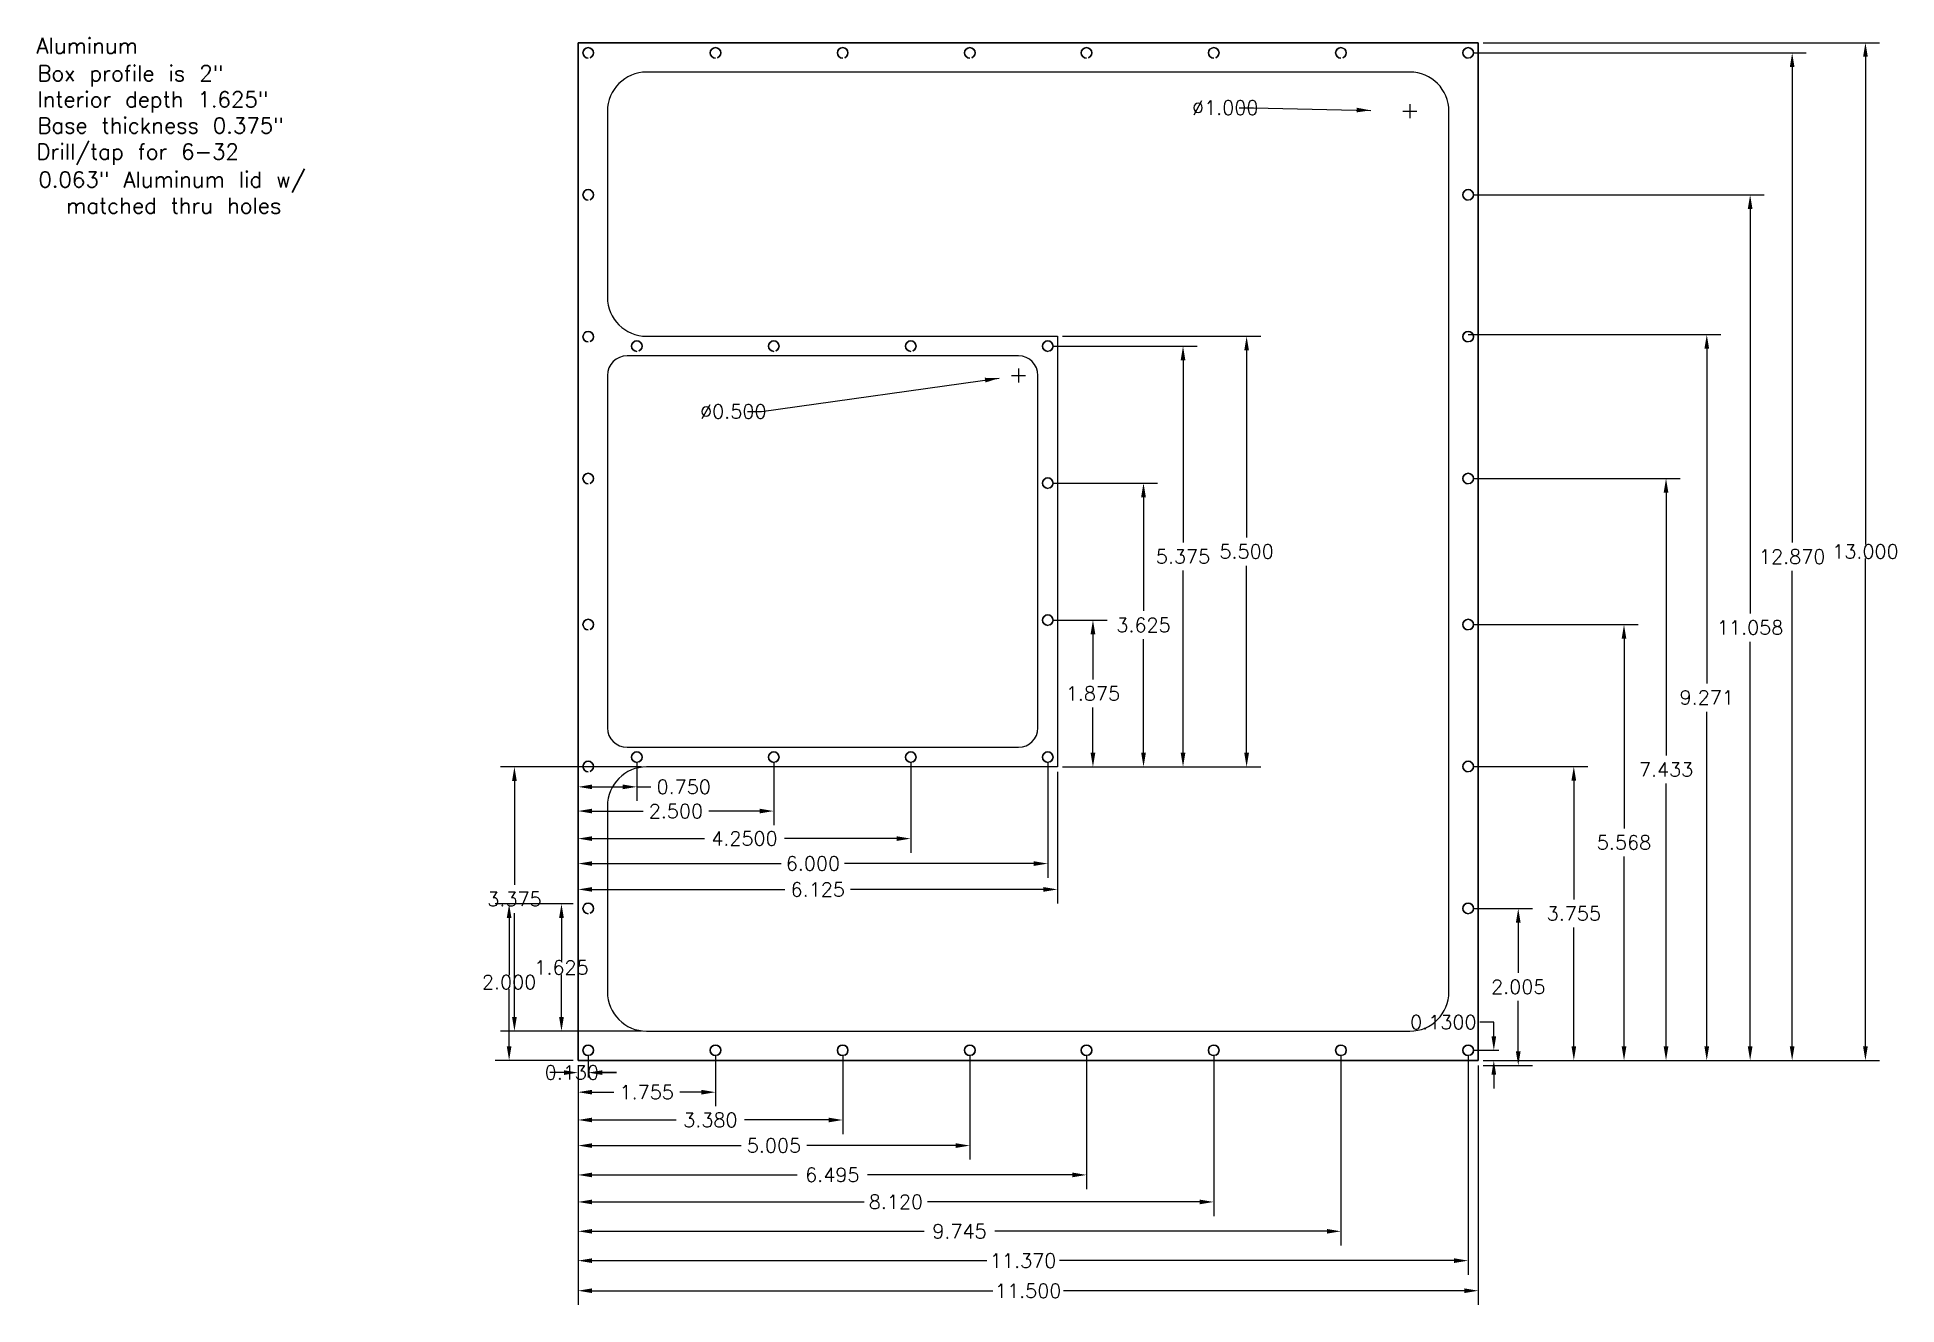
# Model space of a CAD drawing. Extents: x -6.9 to 16.8, y -3.1 to 13.1.
import ezdxf

# ---------------------------------------------------------------- set-up
doc = ezdxf.new("R2010")
doc.units = 0
doc.header["$MEASUREMENT"] = 0
doc.layers.get('0').update_dxf_attribs({"linetype": 'CONTINUOUS'})
doc.layers.get('DEFPOINTS').update_dxf_attribs({"color": 3, "linetype": 'CONTINUOUS'})
for name, color, linetype in [('HOWETEXT', 7, 'CONTINUOUS'), ('PAXBOX', 1, 'CONTINUOUS'), ('SIDEVIEWDIMS', 7, 'CONTINUOUS'), ('TOPVIEWDIMS', 7, 'CONTINUOUS')]:
    doc.layers.add(name, color=color, linetype=linetype)
doc.styles.get("Standard").update_dxf_attribs({"font": 'txt.shx'})
doc.dimstyles.get("Standard").update_dxf_attribs({"dimtxt": 0.18, "dimasz": 0.18, "dimexe": 0.18, "dimexo": 0.0625, "dimgap": 0.09, "dimtad": 0, "dimtih": 1, "dimtoh": 1, "dimdec": 4, "dimzin": 0, "dimdsep": 46, "dimtxsty": 'Standard', "dimcen": 0.09, "dimadec": 0, "dimazin": 0, "dimtfac": 1, "dimtdec": 4, "dimtofl": 0, "dimtmove": 0, "dimatfit": 3, "dimfxl": 0, "dimtolj": 1, "dimtzin": 0, "dimarcsym": 0})

msp = doc.modelspace()

# ---------------------------------------------------------------- texts
at = {"layer": 'HOWETEXT'}
for s, p in [('Box profile is 2"', (-6.90775, 12.50913)), ('Interior depth 1.625"', (-6.90775, 12.17579)), ('Base thickness 0.375"', (-6.90775, 11.84246))]:
    msp.add_text(s, height=0.2, dxfattribs=at).set_placement(p)
at = {"layer": 'SIDEVIEWDIMS'}
for s, p in [('Aluminum', (-6.91794, 12.8611)), ('Drill/tap for 6-32', (-6.91794, 11.50816)), ('0.063" Aluminum lid w/', (-6.8942, 11.15213)), ('matched thru holes', (-6.53817, 10.8188))]:
    msp.add_text(s, height=0.2, dxfattribs=at).set_placement(p)

# ---------------------------------------------------------------- blocks, each defined once
blk = doc.blocks.new('*D')
at = {"color": 0, "linetype": 'ByBlock'}
for p, q in [((0.812, 3.75, 2), (-0.993, 3.75, 2)), ((-0.813, 3.57, 2), (-0.813, 2.243, 2)), ((-0.125, 2, 11.5), (-1.061, 2, 11.5)), ((-0.063, 2, 11.5), (-0.392, 2, 11.5)), ((-0.881, 1.82, 11.5), (-0.881, 1.09, 11.5)), ((-0.813, 0.555, 2), (-0.813, 1.883, 2)), ((-0.212, 1.82, 11.5), (-0.212, 1.278, 11.5)), ((-0.212, 0.555, 11.5), (-0.212, 1.097, 11.5)), ((-0.881, 0.18, 11.5), (-0.881, 0.91, 11.5)), ((0.812, 0.375, 2), (-0.993, 0.375, 2)), ((-0.063, 0.375, 11.5), (-0.392, 0.375, 11.5)), ((-0.063, 0, 11.5), (-1.061, 0, 11.5))]:
    blk.add_line(p, q, dxfattribs=at)
for points in [[(-0.813, 3.75, 2), (-0.783, 3.57, 2), (-0.843, 3.57, 2)], [(-0.881, 2, 11.5), (-0.911, 1.82, 11.5), (-0.851, 1.82, 11.5)], [(-0.212, 2, 11.5), (-0.242, 1.82, 11.5), (-0.182, 1.82, 11.5)], [(-0.813, 0.375, 2), (-0.783, 0.555, 2), (-0.843, 0.555, 2)], [(-0.212, 0.375, 11.5), (-0.242, 0.555, 11.5), (-0.182, 0.555, 11.5)], [(-0.881, 0, 11.5), (-0.911, 0.18, 11.5), (-0.851, 0.18, 11.5)]]:
    blk.add_solid(points, dxfattribs=at)
at = {"layer": 'DEFPOINTS', "color": 0, "linetype": 'ByBlock'}
for p in [(11.37, 12.87, 2), (11.5, 13, 2), (11.37, 11.057, 2), (11.308, 9.271, 2), (6, 9.125, 2), (6.125, 9.25, 0.375), (6, 7.375, 2), (11.37, 7.433, 2), (6, 5.625, 2), (11.37, 5.567, 2), (0.75, 3.875, 2), (2.5, 3.875, 2), (4.25, 3.875, 2), (6, 3.875, 2), (0.875, 3.75, 2), (6.125, 3.75, 0.375), (6.125, 3.75, 0.375), (6.125, 3.75, 2), (6.125, 3.75, 2), (6.125, 3.75, 0.375), (11.37, 3.755, 2), (0, 3.452), (0, 3.452), (0, 3.452), (0, 3.452), (0, 3.452), (-0.063, 2, 11.5), (0, 2, 11.5), (11.37, 1.942, 2), (0, 0.375, 11.5), (0.875, 0.375, 2), (0, 0), (0, 0), (0, 0), (0, 0), (0, 0), (0, 0), (0, 0), (0, 0), (0, 0), (0, 0, 11.5), (0.13, 0.13, 2), (1.755, 0.13, 2), (3.38, 0.13, 2), (5.005, 0.13, 2), (6.495, 0.13, 2), (8.12, 0.13, 2), (9.745, 0.13, 2), (11.37, 0.13, 2), (11.37, 0.13, 2), (11.5, 0, 2), (11.5, 0), (11.5, 0), (11.5, 0), (11.5, 0), (11.5, 0, 2), (11.5, 0), (11.5, 0), (11.5, 0, 2), (11.5, -0.063)]:
    blk.add_point(p, dxfattribs=at)
at = {"layer": 'TOPVIEWDIMS', "color": 0, "linetype": 'ByBlock'}
for p, q in [((11.432, 12.87), (15.689, 12.87)), ((11.562, 13, 2), (16.625, 13, 2)), ((15.509, 12.69), (15.509, 6.615)), ((16.445, 12.82, 2), (16.445, 6.59, 2)), ((8.447, 12.17, 0.375), (8.627, 12.17, 0.375)), ((8.627, 12.17, 0.375), (10.125, 12.136)), ((10.535, 12.125), (10.715, 12.125)), ((10.625, 12.215), (10.625, 12.035)), ((11.432, 11.057, 2), (15.152, 11.057, 2)), ((14.972, 10.877, 2), (14.972, 5.709, 2)), ((11.37, 9.271, 2), (14.598, 9.271, 2)), ((6.062, 9.125, 2), (7.908, 9.125, 2)), ((6.188, 9.25, 2), (8.72, 9.25, 2)), ((8.54, 9.07, 2), (8.54, 6.68, 2)), ((14.418, 9.091, 2), (14.418, 4.815, 2)), ((5.625, 8.84), (5.625, 8.66)), ((7.728, 8.945, 2), (7.728, 6.617, 2)), ((2.343, 8.289, 0.375), (5.377, 8.715)), ((5.535, 8.75), (5.715, 8.75)), ((2.163, 8.289, 0.375), (2.343, 8.289, 0.375)), ((6.062, 7.375, 0.375), (7.403, 7.375, 0.375)), ((11.432, 7.433), (14.078, 7.433)), ((7.223, 7.195, 0.375), (7.223, 5.742, 0.375)), ((13.898, 7.253), (13.898, 3.896)), ((7.728, 3.93, 2), (7.728, 6.258, 2)), ((8.54, 3.93, 2), (8.54, 6.32, 2)), ((15.509, 0.18), (15.509, 6.255)), ((16.445, 0.18, 2), (16.445, 6.41, 2)), ((6.062, 5.625, 0.375), (6.757, 5.625, 0.375)), ((11.432, 5.567), (13.541, 5.567)), ((6.577, 5.445, 0.375), (6.577, 4.867, 0.375)), ((7.223, 3.93, 0.375), (7.223, 5.383, 0.375)), ((13.361, 5.388), (13.361, 2.964)), ((14.972, 0.18, 2), (14.972, 5.349, 2)), ((6.577, 3.93, 0.375), (6.577, 4.508, 0.375)), ((14.418, 0.18, 2), (14.418, 4.455, 2)), ((0.75, 3.812), (0.75, 3.315)), ((2.5, 3.812), (2.5, 3.006)), ((4.25, 3.812), (4.25, 2.654)), ((6, 3.812), (6, 2.335)), ((0, 3.514), (0, 3.675)), ((6.125, 3.688), (6.125, 2.005)), ((6.188, 3.75, 0.375), (6.757, 3.75, 0.375)), ((6.188, 3.75, 0.375), (7.403, 3.75, 0.375)), ((6.188, 3.75, 2), (7.908, 3.75, 2)), ((6.188, 3.75, 2), (8.72, 3.75, 2)), ((11.432, 3.755), (12.9, 3.755)), ((12.72, 3.575), (12.72, 2.058)), ((0, 3.389), (0, 2.654)), ((0, 3.389), (0, 3.006)), ((0, 3.389), (0, 2.335)), ((0, 3.389), (0, 2.005)), ((0.18, 3.495), (0.57, 3.495)), ((0.75, 3.495), (0.93, 3.495)), ((13.898, 0.18), (13.898, 3.536)), ((0.18, 3.186), (0.83, 3.186)), ((2.32, 3.186), (1.67, 3.186)), ((0.18, 2.834), (1.615, 2.834)), ((4.07, 2.834), (2.635, 2.834)), ((0.18, 2.515), (2.595, 2.515)), ((5.82, 2.515), (3.405, 2.515)), ((13.361, 0.18), (13.361, 2.604)), ((0.18, 2.185), (2.643, 2.185)), ((5.945, 2.185), (3.482, 2.185)), ((11.432, 1.942), (12.19, 1.942)), ((12.01, 1.762), (12.01, 1.12)), ((12.72, 0.18), (12.72, 1.698)), ((12.01, 0.117), (12.01, 0.76)), ((11.698, 0.49), (11.518, 0.49)), ((11.698, 0.31), (11.698, 0.49)), ((0.13, 0.067), (0.13, -0.218)), ((1.755, 0.067), (1.755, -0.585)), ((3.38, 0.067), (3.38, -0.94)), ((5.005, 0.067), (5.005, -1.267)), ((6.495, 0.067), (6.495, -1.642)), ((8.12, 0.067), (8.12, -1.987)), ((9.745, 0.067), (9.745, -2.362)), ((11.37, 0.067), (11.37, -2.737)), ((11.432, 0.13), (11.761, 0.13)), ((-0.18, -0.155), (-0.36, -0.155)), ((0, -0.063), (0, -0.218)), ((0, -0.063), (0, -1.267)), ((0, -0.063), (0, -0.585)), ((0, -0.063), (0, -0.94)), ((0, -0.063), (0, -1.642)), ((0, -0.063), (0, -1.987)), ((0, -0.063), (0, -2.362)), ((0, -0.063), (0, -2.737)), ((0, -0.063), (0, -3.121)), ((0.31, -0.155), (0.49, -0.155)), ((0.49, -0.155), (0.31, -0.155)), ((11.5, -0.063), (11.5, -3.121)), ((11.562, 0, 2), (15.152, 0, 2)), ((11.562, 0), (11.761, 0)), ((11.562, 0), (12.9, 0)), ((11.562, 0), (13.541, 0)), ((11.562, 0), (14.078, 0)), ((11.562, 0, 2), (14.598, 0, 2)), ((11.562, 0), (15.689, 0)), ((11.562, 0, 2), (16.625, 0, 2)), ((11.562, -0.063), (12.19, -0.063)), ((11.698, -0.18), (11.698, -0.36)), ((0.18, -0.405), (0.457, -0.405)), ((1.575, -0.405), (1.298, -0.405)), ((0.18, -0.76), (1.255, -0.76)), ((3.2, -0.76), (2.125, -0.76)), ((0.18, -1.087), (2.083, -1.087)), ((4.825, -1.087), (2.922, -1.087)), ((0.18, -1.462), (2.797, -1.462)), ((6.315, -1.462), (3.697, -1.462)), ((0.18, -1.807), (3.655, -1.807)), ((7.94, -1.807), (4.465, -1.807)), ((0.18, -2.182), (4.422, -2.182)), ((9.565, -2.182), (5.322, -2.182)), ((0.18, -2.557), (5.22, -2.557)), ((11.19, -2.557), (6.15, -2.557)), ((0.18, -2.941), (5.3, -2.941)), ((11.32, -2.941), (6.2, -2.941))]:
    blk.add_line(p, q, dxfattribs=at)
for points in [[(15.509, 12.87), (15.539, 12.69), (15.479, 12.69)], [(16.445, 13, 2), (16.475, 12.82, 2), (16.415, 12.82, 2)], [(10.125, 12.136), (9.946, 12.17), (9.944, 12.11)], [(14.972, 11.057, 2), (15.002, 10.877, 2), (14.942, 10.877, 2)], [(14.418, 9.271, 2), (14.448, 9.091, 2), (14.388, 9.091, 2)], [(7.728, 9.125, 2), (7.758, 8.945, 2), (7.698, 8.945, 2)], [(8.54, 9.25, 2), (8.57, 9.07, 2), (8.51, 9.07, 2)], [(5.377, 8.715), (5.195, 8.72), (5.203, 8.66)], [(7.223, 7.375, 0.375), (7.253, 7.195, 0.375), (7.193, 7.195, 0.375)], [(13.898, 7.433), (13.928, 7.253), (13.868, 7.253)], [(6.577, 5.625, 0.375), (6.607, 5.445, 0.375), (6.547, 5.445, 0.375)], [(13.361, 5.567), (13.391, 5.388), (13.331, 5.388)], [(6.577, 3.75, 0.375), (6.607, 3.93, 0.375), (6.547, 3.93, 0.375)], [(7.223, 3.75, 0.375), (7.253, 3.93, 0.375), (7.193, 3.93, 0.375)], [(7.728, 3.75, 2), (7.758, 3.93, 2), (7.698, 3.93, 2)], [(8.54, 3.75, 2), (8.57, 3.93, 2), (8.51, 3.93, 2)], [(12.72, 3.755), (12.75, 3.575), (12.69, 3.575)], [(0, 3.495), (0.18, 3.465), (0.18, 3.525)], [(0.75, 3.495), (0.57, 3.465), (0.57, 3.525)], [(0, 3.186), (0.18, 3.156), (0.18, 3.216)], [(2.5, 3.186), (2.32, 3.156), (2.32, 3.216)], [(0, 2.834), (0.18, 2.804), (0.18, 2.864)], [(4.25, 2.834), (4.07, 2.804), (4.07, 2.864)], [(0, 2.515), (0.18, 2.485), (0.18, 2.545)], [(6, 2.515), (5.82, 2.485), (5.82, 2.545)], [(0, 2.185), (0.18, 2.155), (0.18, 2.215)], [(6.125, 2.185), (5.945, 2.155), (5.945, 2.215)], [(12.01, 1.942), (12.04, 1.762), (11.98, 1.762)], [(11.698, 0.13), (11.728, 0.31), (11.668, 0.31)], [(12.01, -0.063), (12.04, 0.117), (11.98, 0.117)], [(12.72, 0), (12.75, 0.18), (12.69, 0.18)], [(13.361, 0), (13.391, 0.18), (13.331, 0.18)], [(13.898, 0), (13.928, 0.18), (13.868, 0.18)], [(14.418, 0, 2), (14.448, 0.18, 2), (14.388, 0.18, 2)], [(14.972, 0, 2), (15.002, 0.18, 2), (14.942, 0.18, 2)], [(15.509, 0), (15.539, 0.18), (15.479, 0.18)], [(16.445, 0, 2), (16.475, 0.18, 2), (16.415, 0.18, 2)], [(0, -0.155), (-0.18, -0.185), (-0.18, -0.125)], [(0.13, -0.155), (0.31, -0.185), (0.31, -0.125)], [(11.698, 0), (11.728, -0.18), (11.668, -0.18)], [(0, -0.405), (0.18, -0.435), (0.18, -0.375)], [(1.755, -0.405), (1.575, -0.435), (1.575, -0.375)], [(0, -0.76), (0.18, -0.79), (0.18, -0.73)], [(3.38, -0.76), (3.2, -0.79), (3.2, -0.73)], [(0, -1.087), (0.18, -1.117), (0.18, -1.057)], [(5.005, -1.087), (4.825, -1.117), (4.825, -1.057)], [(0, -1.462), (0.18, -1.492), (0.18, -1.432)], [(6.495, -1.462), (6.315, -1.492), (6.315, -1.432)], [(0, -1.807), (0.18, -1.837), (0.18, -1.777)], [(8.12, -1.807), (7.94, -1.837), (7.94, -1.777)], [(0, -2.182), (0.18, -2.212), (0.18, -2.152)], [(9.745, -2.182), (9.565, -2.212), (9.565, -2.152)], [(0, -2.557), (0.18, -2.587), (0.18, -2.527)], [(11.37, -2.557), (11.19, -2.587), (11.19, -2.527)], [(0, -2.941), (0.18, -2.971), (0.18, -2.911)], [(11.5, -2.941), (11.32, -2.971), (11.32, -2.911)]]:
    blk.add_solid(points, dxfattribs=at)
at = {"color": 0, "linetype": 'ByBlock', "char_height": 0.18, "attachment_point": 5}
for s, insert in [('\\A1;3.375', (-0.813, 2.062, 2)), ('\\A1;1.625', (-0.212, 1.188, 11.5)), ('\\A1;2.000', (-0.881, 1, 11.5))]:
    blk.add_mtext(s, dxfattribs=dict(at, insert=insert))
at = {"layer": 'TOPVIEWDIMS', "color": 0, "linetype": 'ByBlock', "char_height": 0.18, "attachment_point": 5}
for s, insert in [('\\A1;∅1.000', (8.267, 12.17, 0.375)), ('\\A1;∅0.500', (1.983, 8.289, 0.375)), ('\\A1;5.375', (7.728, 6.438, 2)), ('\\A1;5.500', (8.54, 6.5, 2)), ('12.870', (15.509, 6.435)), ('13.000', (16.445, 6.5, 2)), ('\\A1;3.625', (7.223, 5.562, 0.375)), ('11.058', (14.972, 5.529, 2)), ('\\A1;1.875', (6.577, 4.688, 0.375)), ('9.271', (14.418, 4.635, 2)), ('7.433', (13.898, 3.716)), ('\\A1;0.750', (1.35, 3.495)), ('\\A1;2.500', (1.25, 3.186)), ('\\A1;4.2500', (2.125, 2.834)), ('5.568', (13.361, 2.784)), ('\\A1;6.000', (3, 2.515)), ('\\A1;6.125', (3.062, 2.185)), ('3.755', (12.72, 1.877)), ('2.005', (12.01, 0.94)), ('\\A1;0.1300', (11.053, 0.49)), ('0.130', (-0.08, -0.155)), ('\\A1;1.755', (0.877, -0.405)), ('\\A1;3.380', (1.69, -0.76)), ('\\A1;5.005', (2.502, -1.087)), ('\\A1;6.495', (3.247, -1.462)), ('\\A1;8.120', (4.06, -1.807)), ('\\A1;9.745', (4.872, -2.182)), ('\\A1;11.370', (5.685, -2.557)), ('\\A1;11.500', (5.75, -2.941))]:
    blk.add_mtext(s, dxfattribs=dict(at, insert=insert))

# ---------------------------------------------------------------- dimensions: what is measured, and where the dimension line sits
at = {"layer": 'SIDEVIEWDIMS'}
dim = msp.add_linear_dim(base=(-0.81261, 3.75, 2), p1=(0.875, 0.375, 2), p2=(0.875, 3.75, 2), angle=90, dimstyle='Standard', override={"dimdec": 3, "dimtdec": 3}, dxfattribs=at)
dim.commit()
dim.dimension.update_dxf_attribs({"geometry": '*D', "text_midpoint": (-0.81261, 2.0625, 2)})
at = {"layer": 'TOPVIEWDIMS'}
for p1, p2, override, middle in [((11.12488, 12.11385), (10.12512, 12.13615), {"dimdec": 3}, (8.26707, 12.16958, 0.375)), ((5.87257, 8.78479), (5.37743, 8.71521), {"dimdec": 3, "dimtdec": 3}, (1.98315, 8.28884, 0.375))]:
    dim = msp.add_diameter_dim_2p(p1=p1, p2=p2, dimstyle='Standard', override=override, dxfattribs=at)
    dim.commit()
    dim.dimension.update_dxf_attribs({"geometry": '*D', "text_midpoint": middle})
for base, p1, p2, angle, text, override, middle in [((0.13, -0.15513), (0, 0), (0.13, 0.13, 2), 180, '0.130', {"dimdec": 3, "dimtdec": 3}, (-0.08, -0.15513)), ((13.3613, 5.5675), (11.5, 0), (11.37, 5.5675, 2), 90, '5.568', {"dimtdec": 3}, (13.3613, 2.78375)), ((13.89829, 7.4325), (11.5, 0), (11.37, 7.4325, 2), 90, '7.433', {"dimtdec": 3}, (13.89829, 3.71625)), ((14.41796, 9.27083, 2), (11.5, 0, 2), (11.30764, 9.27083, 2), 90, '9.271', {"dimtdec": 3}, (14.41796, 4.63542, 2)), ((14.97227, 11.0575, 2), (11.5, 0, 2), (11.37, 11.0575, 2), 90, '11.058', {"dimtdec": 3}, (14.97227, 5.52875, 2)), ((15.50926, 12.87), (11.5, 0), (11.37, 12.87, 2), 90, '12.870', {"dimtdec": 3}, (15.50926, 6.435)), ((16.44466, 13, 2), (11.5, 0, 2), (11.5, 13, 2), 90, '13.000', {"dimtdec": 3}, (16.44466, 6.5, 2))]:
    dim = msp.add_linear_dim(base=base, p1=p1, p2=p2, angle=angle, text=text, dimstyle='Standard', override=override, dxfattribs=at)
    dim.commit()
    dim.dimension.update_dxf_attribs({"geometry": '*D', "text_midpoint": middle})
for base, p1, p2, angle, override, middle in [((1.755, -0.40489), (0, 0), (1.755, 0.13, 2), 180, {"dimdec": 3}, (0.8775, -0.40489)), ((3.38, -0.76032), (0, 0), (3.38, 0.13, 2), 180, {"dimdec": 3}, (1.69, -0.76032)), ((5.005, -1.08692), (0, 0), (5.005, 0.13, 2), 180, {"dimdec": 3}, (2.5025, -1.08692)), ((6.495, -1.46156), (0, 0), (6.495, 0.13, 2), 180, {"dimdec": 3}, (3.2475, -1.46156)), ((8.12, -1.80738), (0, 0), (8.12, 0.13, 2), 180, {"dimdec": 3}, (4.06, -1.80738)), ((11.37, -2.55665), (0, 0), (11.37, 0.13, 2), 180, {"dimdec": 3}, (5.685, -2.55665)), ((2.5, 3.18625), (0, 3.45155), (2.5, 3.875, 2), 180, {"dimdec": 3, "dimtdec": 3}, (1.25, 3.18625)), ((4.25, 2.83431), (0, 3.45155), (4.25, 3.875, 2), 180, {"dimtdec": 3}, (2.125, 2.83431)), ((6.5773, 5.625, 0.375), (6.125, 3.75, 0.375), (6, 5.625, 2), 90, {"dimdec": 3, "dimtdec": 3}, (6.5773, 4.6875, 0.375)), ((7.22312, 7.375, 0.375), (6.125, 3.75, 0.375), (6, 7.375, 2), 90, {"dimdec": 3, "dimtdec": 3}, (7.22312, 5.5625, 0.375)), ((7.72819, 9.125, 2), (6.125, 3.75, 2), (6, 9.125, 2), 90, {"dimdec": 3, "dimtdec": 3}, (7.72819, 6.4375, 2)), ((8.53961, 9.25, 2), (6.125, 3.75, 2), (6.125, 9.25, 0.375), 90, {"dimdec": 3, "dimtdec": 3}, (8.53961, 6.5, 2))]:
    dim = msp.add_linear_dim(base=base, p1=p1, p2=p2, angle=angle, dimstyle='Standard', override=override, dxfattribs=at)
    dim.commit()
    dim.dimension.update_dxf_attribs({"geometry": '*D', "text_midpoint": middle})
for base, p1, p2, override, middle in [((9.745, -2.18202), (0, 0), (9.745, 0.13, 2), {"dimdec": 3}, (4.8725, -2.18202)), ((11.5, -2.9409), (0, 0), (11.5, 0), {"dimdec": 3}, (5.75, -2.9409)), ((0.75, 3.49487), (0, 3.45155), (0.75, 3.875, 2), {"dimdec": 3, "dimtdec": 3}, (1.35, 3.49487)), ((6, 2.51486), (0, 3.45155), (6, 3.875, 2), {"dimdec": 3, "dimtdec": 3}, (3, 2.51486)), ((6.125, 2.18458), (0, 3.45155), (6.125, 3.75, 0.375), {"dimdec": 3, "dimtdec": 3}, (3.0625, 2.18458))]:
    dim = msp.add_linear_dim(base=base, p1=p1, p2=p2, dimstyle='Standard', override=override, dxfattribs=at)
    dim.commit()
    dim.dimension.update_dxf_attribs({"geometry": '*D', "text_midpoint": middle})
dim = msp.add_linear_dim(base=(11.69836, 0.13), p1=(11.5, 0), p2=(11.37, 0.13, 2), angle=270, dimstyle='Standard', dxfattribs=at)
dim.commit()
dim.dimension.update_dxf_attribs({"geometry": '*D', "text_midpoint": (11.05336, 0.49)})
for base, p1, p2, text, middle in [((12.01016, 1.9425), (11.5, -0.0625), (11.37, 1.9425, 2), '2.005', (12.01016, 0.94)), ((12.72038, 3.755), (11.5, 0), (11.37, 3.755, 2), '3.755', (12.72038, 1.8775))]:
    dim = msp.add_linear_dim(base=base, p1=p1, p2=p2, angle=90, text=text, dimstyle='Standard', dxfattribs=at)
    dim.commit()
    dim.dimension.update_dxf_attribs({"geometry": '*D', "text_midpoint": middle})

# ---------------------------------------------------------------- linework, layer by layer
at = {"layer": 'PAXBOX'}
msp.add_lwpolyline([(0, 0), (11.5, 0), (11.5, 13), (0, 13)], close=True, dxfattribs=at)
at = {"layer": 'PAXBOX', "elevation": 0.375}
for points in [[(0.875, 9.25), (6.125, 9.25), (6.125, 3.75), (0.875, 3.75, 0.41421356), (0.375, 3.25), (0.375, 0.875, 0.41421356), (0.875, 0.375), (10.625, 0.375, 0.41421356), (11.125, 0.875), (11.125, 12.125, 0.41421356), (10.625, 12.625), (0.875, 12.625, 0.41421356), (0.375, 12.125), (0.375, 9.75, 0.41421356)], [(0.375, 4.25), (0.375, 4.25, 0.41421356), (0.625, 4), (5.625, 4, 0.41421356), (5.875, 4.25), (5.875, 8.75, 0.41421356), (5.625, 9), (0.625, 9, 0.41421356), (0.375, 8.75)]]:
    msp.add_lwpolyline(points, format="xyb", close=True, dxfattribs=at)
at = {"layer": 'PAXBOX'}
for centre in [(11.37, 12.87, 2), (11.37, 11.0575, 2), (11.37, 9.245, 2), (6, 9.125, 2), (6, 7.375, 2), (11.37, 7.4325, 2), (6, 5.625, 2), (11.37, 5.5675, 2), (0.75, 3.875, 2), (2.5, 3.875, 2), (4.25, 3.875, 2), (6, 3.875, 2), (11.37, 3.755, 2), (11.37, 1.9425, 2), (0.13, 0.13, 2), (1.755, 0.13, 2), (3.38, 0.13, 2), (5.005, 0.13, 2), (6.495, 0.13, 2), (8.12, 0.13, 2), (9.745, 0.13, 2), (11.37, 0.13, 2)]:
    msp.add_circle(centre, 0.0675, dxfattribs=at)

msp.set_redraw_order([(e.dxf.handle, doc.entitydb.next_handle()) for e in msp.query("TEXT MTEXT ATTDEF DIMENSION ARC_DIMENSION")])  # texts and dimensions are drawn at this point

# ---------------------------------------------------------------- meshes
at = {"layer": 'PAXBOX'}
mesh = msp.add_polymesh((6, 3), dxfattribs=at)
for k, corner in enumerate([(11.5, 13), (11.5, 13, 0.375), (11.5, 13, 0.375), (0, 13), (0, 13, 0.375), (0, 13, 0.375), (0, 0), (0, 0, 0.375), (0, 13, 0.375), (11.5, 0), (11.5, 0, 0.375), (11.5, 13, 0.375), (11.5, 0), (11.5, 0), (11.5, 13), (0, 0), (0, 0), (0, 13)]):
    mesh.set_mesh_vertex(divmod(k, 3), corner)
mesh = msp.add_polymesh((2, 16), dxfattribs=dict(at, n_close=True))
for k, corner in enumerate([(0.15583, 12.80764, 1.5), (0.17773, 12.82227, 1.5), (0.19236, 12.84417, 1.5), (0.1975, 12.87, 1.5), (0.19236, 12.89583, 1.5), (0.17773, 12.91773, 1.5), (0.15583, 12.93236, 1.5), (0.13, 12.9375, 1.5), (0.10417, 12.93236, 1.5), (0.08227, 12.91773, 1.5), (0.06764, 12.89583, 1.5), (0.0625, 12.87, 1.5), (0.06764, 12.84417, 1.5), (0.08227, 12.82227, 1.5), (0.10417, 12.80764, 1.5), (0.13, 12.8025, 1.5), (0.15583, 12.80764, 2), (0.17773, 12.82227, 2), (0.19236, 12.84417, 2), (0.1975, 12.87, 2), (0.19236, 12.89583, 2), (0.17773, 12.91773, 2), (0.15583, 12.93236, 2), (0.13, 12.9375, 2), (0.10417, 12.93236, 2), (0.08227, 12.91773, 2), (0.06764, 12.89583, 2), (0.0625, 12.87, 2), (0.06764, 12.84417, 2), (0.08227, 12.82227, 2), (0.10417, 12.80764, 2), (0.13, 12.8025, 2)]):
    mesh.set_mesh_vertex(divmod(k, 16), corner)
mesh = msp.add_polymesh((2, 16), dxfattribs=dict(at, n_close=True))
for k, corner in enumerate([(1.78083, 12.80764, 1.5), (1.80273, 12.82227, 1.5), (1.81736, 12.84417, 1.5), (1.8225, 12.87, 1.5), (1.81736, 12.89583, 1.5), (1.80273, 12.91773, 1.5), (1.78083, 12.93236, 1.5), (1.755, 12.9375, 1.5), (1.72917, 12.93236, 1.5), (1.70727, 12.91773, 1.5), (1.69264, 12.89583, 1.5), (1.6875, 12.87, 1.5), (1.69264, 12.84417, 1.5), (1.70727, 12.82227, 1.5), (1.72917, 12.80764, 1.5), (1.755, 12.8025, 1.5), (1.78083, 12.80764, 2), (1.80273, 12.82227, 2), (1.81736, 12.84417, 2), (1.8225, 12.87, 2), (1.81736, 12.89583, 2), (1.80273, 12.91773, 2), (1.78083, 12.93236, 2), (1.755, 12.9375, 2), (1.72917, 12.93236, 2), (1.70727, 12.91773, 2), (1.69264, 12.89583, 2), (1.6875, 12.87, 2), (1.69264, 12.84417, 2), (1.70727, 12.82227, 2), (1.72917, 12.80764, 2), (1.755, 12.8025, 2)]):
    mesh.set_mesh_vertex(divmod(k, 16), corner)
mesh = msp.add_polymesh((2, 16), dxfattribs=dict(at, n_close=True))
for k, corner in enumerate([(3.40583, 12.80764, 1.5), (3.42773, 12.82227, 1.5), (3.44236, 12.84417, 1.5), (3.4475, 12.87, 1.5), (3.44236, 12.89583, 1.5), (3.42773, 12.91773, 1.5), (3.40583, 12.93236, 1.5), (3.38, 12.9375, 1.5), (3.35417, 12.93236, 1.5), (3.33227, 12.91773, 1.5), (3.31764, 12.89583, 1.5), (3.3125, 12.87, 1.5), (3.31764, 12.84417, 1.5), (3.33227, 12.82227, 1.5), (3.35417, 12.80764, 1.5), (3.38, 12.8025, 1.5), (3.40583, 12.80764, 2), (3.42773, 12.82227, 2), (3.44236, 12.84417, 2), (3.4475, 12.87, 2), (3.44236, 12.89583, 2), (3.42773, 12.91773, 2), (3.40583, 12.93236, 2), (3.38, 12.9375, 2), (3.35417, 12.93236, 2), (3.33227, 12.91773, 2), (3.31764, 12.89583, 2), (3.3125, 12.87, 2), (3.31764, 12.84417, 2), (3.33227, 12.82227, 2), (3.35417, 12.80764, 2), (3.38, 12.8025, 2)]):
    mesh.set_mesh_vertex(divmod(k, 16), corner)
mesh = msp.add_polymesh((2, 16), dxfattribs=dict(at, n_close=True))
for k, corner in enumerate([(5.03083, 12.80764, 1.5), (5.05273, 12.82227, 1.5), (5.06736, 12.84417, 1.5), (5.0725, 12.87, 1.5), (5.06736, 12.89583, 1.5), (5.05273, 12.91773, 1.5), (5.03083, 12.93236, 1.5), (5.005, 12.9375, 1.5), (4.97917, 12.93236, 1.5), (4.95727, 12.91773, 1.5), (4.94264, 12.89583, 1.5), (4.9375, 12.87, 1.5), (4.94264, 12.84417, 1.5), (4.95727, 12.82227, 1.5), (4.97917, 12.80764, 1.5), (5.005, 12.8025, 1.5), (5.03083, 12.80764, 2), (5.05273, 12.82227, 2), (5.06736, 12.84417, 2), (5.0725, 12.87, 2), (5.06736, 12.89583, 2), (5.05273, 12.91773, 2), (5.03083, 12.93236, 2), (5.005, 12.9375, 2), (4.97917, 12.93236, 2), (4.95727, 12.91773, 2), (4.94264, 12.89583, 2), (4.9375, 12.87, 2), (4.94264, 12.84417, 2), (4.95727, 12.82227, 2), (4.97917, 12.80764, 2), (5.005, 12.8025, 2)]):
    mesh.set_mesh_vertex(divmod(k, 16), corner)
mesh = msp.add_polymesh((2, 16), dxfattribs=dict(at, n_close=True))
for k, corner in enumerate([(6.52083, 12.80764, 1.5), (6.54273, 12.82227, 1.5), (6.55736, 12.84417, 1.5), (6.5625, 12.87, 1.5), (6.55736, 12.89583, 1.5), (6.54273, 12.91773, 1.5), (6.52083, 12.93236, 1.5), (6.495, 12.9375, 1.5), (6.46917, 12.93236, 1.5), (6.44727, 12.91773, 1.5), (6.43264, 12.89583, 1.5), (6.4275, 12.87, 1.5), (6.43264, 12.84417, 1.5), (6.44727, 12.82227, 1.5), (6.46917, 12.80764, 1.5), (6.495, 12.8025, 1.5), (6.52083, 12.80764, 2), (6.54273, 12.82227, 2), (6.55736, 12.84417, 2), (6.5625, 12.87, 2), (6.55736, 12.89583, 2), (6.54273, 12.91773, 2), (6.52083, 12.93236, 2), (6.495, 12.9375, 2), (6.46917, 12.93236, 2), (6.44727, 12.91773, 2), (6.43264, 12.89583, 2), (6.4275, 12.87, 2), (6.43264, 12.84417, 2), (6.44727, 12.82227, 2), (6.46917, 12.80764, 2), (6.495, 12.8025, 2)]):
    mesh.set_mesh_vertex(divmod(k, 16), corner)
mesh = msp.add_polymesh((2, 16), dxfattribs=dict(at, n_close=True))
for k, corner in enumerate([(8.14583, 12.80764, 1.5), (8.16773, 12.82227, 1.5), (8.18236, 12.84417, 1.5), (8.1875, 12.87, 1.5), (8.18236, 12.89583, 1.5), (8.16773, 12.91773, 1.5), (8.14583, 12.93236, 1.5), (8.12, 12.9375, 1.5), (8.09417, 12.93236, 1.5), (8.07227, 12.91773, 1.5), (8.05764, 12.89583, 1.5), (8.0525, 12.87, 1.5), (8.05764, 12.84417, 1.5), (8.07227, 12.82227, 1.5), (8.09417, 12.80764, 1.5), (8.12, 12.8025, 1.5), (8.14583, 12.80764, 2), (8.16773, 12.82227, 2), (8.18236, 12.84417, 2), (8.1875, 12.87, 2), (8.18236, 12.89583, 2), (8.16773, 12.91773, 2), (8.14583, 12.93236, 2), (8.12, 12.9375, 2), (8.09417, 12.93236, 2), (8.07227, 12.91773, 2), (8.05764, 12.89583, 2), (8.0525, 12.87, 2), (8.05764, 12.84417, 2), (8.07227, 12.82227, 2), (8.09417, 12.80764, 2), (8.12, 12.8025, 2)]):
    mesh.set_mesh_vertex(divmod(k, 16), corner)
mesh = msp.add_polymesh((2, 16), dxfattribs=dict(at, n_close=True))
for k, corner in enumerate([(9.77083, 12.80764, 1.5), (9.79273, 12.82227, 1.5), (9.80736, 12.84417, 1.5), (9.8125, 12.87, 1.5), (9.80736, 12.89583, 1.5), (9.79273, 12.91773, 1.5), (9.77083, 12.93236, 1.5), (9.745, 12.9375, 1.5), (9.71917, 12.93236, 1.5), (9.69727, 12.91773, 1.5), (9.68264, 12.89583, 1.5), (9.6775, 12.87, 1.5), (9.68264, 12.84417, 1.5), (9.69727, 12.82227, 1.5), (9.71917, 12.80764, 1.5), (9.745, 12.8025, 1.5), (9.77083, 12.80764, 2), (9.79273, 12.82227, 2), (9.80736, 12.84417, 2), (9.8125, 12.87, 2), (9.80736, 12.89583, 2), (9.79273, 12.91773, 2), (9.77083, 12.93236, 2), (9.745, 12.9375, 2), (9.71917, 12.93236, 2), (9.69727, 12.91773, 2), (9.68264, 12.89583, 2), (9.6775, 12.87, 2), (9.68264, 12.84417, 2), (9.69727, 12.82227, 2), (9.71917, 12.80764, 2), (9.745, 12.8025, 2)]):
    mesh.set_mesh_vertex(divmod(k, 16), corner)
mesh = msp.add_polymesh((2, 16), dxfattribs=dict(at, n_close=True))
for k, corner in enumerate([(11.39583, 12.80764, 1.5), (11.41773, 12.82227, 1.5), (11.43236, 12.84417, 1.5), (11.4375, 12.87, 1.5), (11.43236, 12.89583, 1.5), (11.41773, 12.91773, 1.5), (11.39583, 12.93236, 1.5), (11.37, 12.9375, 1.5), (11.34417, 12.93236, 1.5), (11.32227, 12.91773, 1.5), (11.30764, 12.89583, 1.5), (11.3025, 12.87, 1.5), (11.30764, 12.84417, 1.5), (11.32227, 12.82227, 1.5), (11.34417, 12.80764, 1.5), (11.37, 12.8025, 1.5), (11.39583, 12.80764, 2), (11.41773, 12.82227, 2), (11.43236, 12.84417, 2), (11.4375, 12.87, 2), (11.43236, 12.89583, 2), (11.41773, 12.91773, 2), (11.39583, 12.93236, 2), (11.37, 12.9375, 2), (11.34417, 12.93236, 2), (11.32227, 12.91773, 2), (11.30764, 12.89583, 2), (11.3025, 12.87, 2), (11.30764, 12.84417, 2), (11.32227, 12.82227, 2), (11.34417, 12.80764, 2), (11.37, 12.8025, 2)]):
    mesh.set_mesh_vertex(divmod(k, 16), corner)
mesh = msp.add_polymesh((2, 16), dxfattribs=dict(at, n_close=True))
for k, corner in enumerate([(0.15583, 10.99514, 1.5), (0.17773, 11.00977, 1.5), (0.19236, 11.03167, 1.5), (0.1975, 11.0575, 1.5), (0.19236, 11.08333, 1.5), (0.17773, 11.10523, 1.5), (0.15583, 11.11986, 1.5), (0.13, 11.125, 1.5), (0.10417, 11.11986, 1.5), (0.08227, 11.10523, 1.5), (0.06764, 11.08333, 1.5), (0.0625, 11.0575, 1.5), (0.06764, 11.03167, 1.5), (0.08227, 11.00977, 1.5), (0.10417, 10.99514, 1.5), (0.13, 10.99, 1.5), (0.15583, 10.99514, 2), (0.17773, 11.00977, 2), (0.19236, 11.03167, 2), (0.1975, 11.0575, 2), (0.19236, 11.08333, 2), (0.17773, 11.10523, 2), (0.15583, 11.11986, 2), (0.13, 11.125, 2), (0.10417, 11.11986, 2), (0.08227, 11.10523, 2), (0.06764, 11.08333, 2), (0.0625, 11.0575, 2), (0.06764, 11.03167, 2), (0.08227, 11.00977, 2), (0.10417, 10.99514, 2), (0.13, 10.99, 2)]):
    mesh.set_mesh_vertex(divmod(k, 16), corner)
mesh = msp.add_polymesh((2, 16), dxfattribs=dict(at, n_close=True))
for k, corner in enumerate([(11.39583, 10.99514, 1.5), (11.41773, 11.00977, 1.5), (11.43236, 11.03167, 1.5), (11.4375, 11.0575, 1.5), (11.43236, 11.08333, 1.5), (11.41773, 11.10523, 1.5), (11.39583, 11.11986, 1.5), (11.37, 11.125, 1.5), (11.34417, 11.11986, 1.5), (11.32227, 11.10523, 1.5), (11.30764, 11.08333, 1.5), (11.3025, 11.0575, 1.5), (11.30764, 11.03167, 1.5), (11.32227, 11.00977, 1.5), (11.34417, 10.99514, 1.5), (11.37, 10.99, 1.5), (11.39583, 10.99514, 2), (11.41773, 11.00977, 2), (11.43236, 11.03167, 2), (11.4375, 11.0575, 2), (11.43236, 11.08333, 2), (11.41773, 11.10523, 2), (11.39583, 11.11986, 2), (11.37, 11.125, 2), (11.34417, 11.11986, 2), (11.32227, 11.10523, 2), (11.30764, 11.08333, 2), (11.3025, 11.0575, 2), (11.30764, 11.03167, 2), (11.32227, 11.00977, 2), (11.34417, 10.99514, 2), (11.37, 10.99, 2)]):
    mesh.set_mesh_vertex(divmod(k, 16), corner)
mesh = msp.add_polymesh((2, 16), dxfattribs=dict(at, n_close=True))
for k, corner in enumerate([(0.15583, 9.18264, 1.5), (0.17773, 9.19727, 1.5), (0.19236, 9.21917, 1.5), (0.1975, 9.245, 1.5), (0.19236, 9.27083, 1.5), (0.17773, 9.29273, 1.5), (0.15583, 9.30736, 1.5), (0.13, 9.3125, 1.5), (0.10417, 9.30736, 1.5), (0.08227, 9.29273, 1.5), (0.06764, 9.27083, 1.5), (0.0625, 9.245, 1.5), (0.06764, 9.21917, 1.5), (0.08227, 9.19727, 1.5), (0.10417, 9.18264, 1.5), (0.13, 9.1775, 1.5), (0.15583, 9.18264, 2), (0.17773, 9.19727, 2), (0.19236, 9.21917, 2), (0.1975, 9.245, 2), (0.19236, 9.27083, 2), (0.17773, 9.29273, 2), (0.15583, 9.30736, 2), (0.13, 9.3125, 2), (0.10417, 9.30736, 2), (0.08227, 9.29273, 2), (0.06764, 9.27083, 2), (0.0625, 9.245, 2), (0.06764, 9.21917, 2), (0.08227, 9.19727, 2), (0.10417, 9.18264, 2), (0.13, 9.1775, 2)]):
    mesh.set_mesh_vertex(divmod(k, 16), corner)
mesh = msp.add_polymesh((2, 16), dxfattribs=dict(at, n_close=True))
for k, corner in enumerate([(11.39583, 9.18264, 1.5), (11.41773, 9.19727, 1.5), (11.43236, 9.21917, 1.5), (11.4375, 9.245, 1.5), (11.43236, 9.27083, 1.5), (11.41773, 9.29273, 1.5), (11.39583, 9.30736, 1.5), (11.37, 9.3125, 1.5), (11.34417, 9.30736, 1.5), (11.32227, 9.29273, 1.5), (11.30764, 9.27083, 1.5), (11.3025, 9.245, 1.5), (11.30764, 9.21917, 1.5), (11.32227, 9.19727, 1.5), (11.34417, 9.18264, 1.5), (11.37, 9.1775, 1.5), (11.39583, 9.18264, 2), (11.41773, 9.19727, 2), (11.43236, 9.21917, 2), (11.4375, 9.245, 2), (11.43236, 9.27083, 2), (11.41773, 9.29273, 2), (11.39583, 9.30736, 2), (11.37, 9.3125, 2), (11.34417, 9.30736, 2), (11.32227, 9.29273, 2), (11.30764, 9.27083, 2), (11.3025, 9.245, 2), (11.30764, 9.21917, 2), (11.32227, 9.19727, 2), (11.34417, 9.18264, 2), (11.37, 9.1775, 2)]):
    mesh.set_mesh_vertex(divmod(k, 16), corner)
mesh = msp.add_polymesh((2, 16), dxfattribs=dict(at, n_close=True))
for k, corner in enumerate([(0.77583, 9.06264, 1.5), (0.79773, 9.07727, 1.5), (0.81236, 9.09917, 1.5), (0.8175, 9.125, 1.5), (0.81236, 9.15083, 1.5), (0.79773, 9.17273, 1.5), (0.77583, 9.18736, 1.5), (0.75, 9.1925, 1.5), (0.72417, 9.18736, 1.5), (0.70227, 9.17273, 1.5), (0.68764, 9.15083, 1.5), (0.6825, 9.125, 1.5), (0.68764, 9.09917, 1.5), (0.70227, 9.07727, 1.5), (0.72417, 9.06264, 1.5), (0.75, 9.0575, 1.5), (0.77583, 9.06264, 2), (0.79773, 9.07727, 2), (0.81236, 9.09917, 2), (0.8175, 9.125, 2), (0.81236, 9.15083, 2), (0.79773, 9.17273, 2), (0.77583, 9.18736, 2), (0.75, 9.1925, 2), (0.72417, 9.18736, 2), (0.70227, 9.17273, 2), (0.68764, 9.15083, 2), (0.6825, 9.125, 2), (0.68764, 9.09917, 2), (0.70227, 9.07727, 2), (0.72417, 9.06264, 2), (0.75, 9.0575, 2)]):
    mesh.set_mesh_vertex(divmod(k, 16), corner)
mesh = msp.add_polymesh((2, 16), dxfattribs=dict(at, n_close=True))
for k, corner in enumerate([(2.52583, 9.06264, 1.5), (2.54773, 9.07727, 1.5), (2.56236, 9.09917, 1.5), (2.5675, 9.125, 1.5), (2.56236, 9.15083, 1.5), (2.54773, 9.17273, 1.5), (2.52583, 9.18736, 1.5), (2.5, 9.1925, 1.5), (2.47417, 9.18736, 1.5), (2.45227, 9.17273, 1.5), (2.43764, 9.15083, 1.5), (2.4325, 9.125, 1.5), (2.43764, 9.09917, 1.5), (2.45227, 9.07727, 1.5), (2.47417, 9.06264, 1.5), (2.5, 9.0575, 1.5), (2.52583, 9.06264, 2), (2.54773, 9.07727, 2), (2.56236, 9.09917, 2), (2.5675, 9.125, 2), (2.56236, 9.15083, 2), (2.54773, 9.17273, 2), (2.52583, 9.18736, 2), (2.5, 9.1925, 2), (2.47417, 9.18736, 2), (2.45227, 9.17273, 2), (2.43764, 9.15083, 2), (2.4325, 9.125, 2), (2.43764, 9.09917, 2), (2.45227, 9.07727, 2), (2.47417, 9.06264, 2), (2.5, 9.0575, 2)]):
    mesh.set_mesh_vertex(divmod(k, 16), corner)
mesh = msp.add_polymesh((2, 16), dxfattribs=dict(at, n_close=True))
for k, corner in enumerate([(4.27583, 9.06264, 1.5), (4.29773, 9.07727, 1.5), (4.31236, 9.09917, 1.5), (4.3175, 9.125, 1.5), (4.31236, 9.15083, 1.5), (4.29773, 9.17273, 1.5), (4.27583, 9.18736, 1.5), (4.25, 9.1925, 1.5), (4.22417, 9.18736, 1.5), (4.20227, 9.17273, 1.5), (4.18764, 9.15083, 1.5), (4.1825, 9.125, 1.5), (4.18764, 9.09917, 1.5), (4.20227, 9.07727, 1.5), (4.22417, 9.06264, 1.5), (4.25, 9.0575, 1.5), (4.27583, 9.06264, 2), (4.29773, 9.07727, 2), (4.31236, 9.09917, 2), (4.3175, 9.125, 2), (4.31236, 9.15083, 2), (4.29773, 9.17273, 2), (4.27583, 9.18736, 2), (4.25, 9.1925, 2), (4.22417, 9.18736, 2), (4.20227, 9.17273, 2), (4.18764, 9.15083, 2), (4.1825, 9.125, 2), (4.18764, 9.09917, 2), (4.20227, 9.07727, 2), (4.22417, 9.06264, 2), (4.25, 9.0575, 2)]):
    mesh.set_mesh_vertex(divmod(k, 16), corner)
mesh = msp.add_polymesh((2, 16), dxfattribs=dict(at, n_close=True))
for k, corner in enumerate([(6.02583, 9.06264, 1.5), (6.04773, 9.07727, 1.5), (6.06236, 9.09917, 1.5), (6.0675, 9.125, 1.5), (6.06236, 9.15083, 1.5), (6.04773, 9.17273, 1.5), (6.02583, 9.18736, 1.5), (6, 9.1925, 1.5), (5.97417, 9.18736, 1.5), (5.95227, 9.17273, 1.5), (5.93764, 9.15083, 1.5), (5.9325, 9.125, 1.5), (5.93764, 9.09917, 1.5), (5.95227, 9.07727, 1.5), (5.97417, 9.06264, 1.5), (6, 9.0575, 1.5), (6.02583, 9.06264, 2), (6.04773, 9.07727, 2), (6.06236, 9.09917, 2), (6.0675, 9.125, 2), (6.06236, 9.15083, 2), (6.04773, 9.17273, 2), (6.02583, 9.18736, 2), (6, 9.1925, 2), (5.97417, 9.18736, 2), (5.95227, 9.17273, 2), (5.93764, 9.15083, 2), (5.9325, 9.125, 2), (5.93764, 9.09917, 2), (5.95227, 9.07727, 2), (5.97417, 9.06264, 2), (6, 9.0575, 2)]):
    mesh.set_mesh_vertex(divmod(k, 16), corner)
mesh = msp.add_polymesh((2, 16), dxfattribs=dict(at, n_close=True))
for k, corner in enumerate([(0.15583, 7.37014, 1.5), (0.17773, 7.38477, 1.5), (0.19236, 7.40667, 1.5), (0.1975, 7.4325, 1.5), (0.19236, 7.45833, 1.5), (0.17773, 7.48023, 1.5), (0.15583, 7.49486, 1.5), (0.13, 7.5, 1.5), (0.10417, 7.49486, 1.5), (0.08227, 7.48023, 1.5), (0.06764, 7.45833, 1.5), (0.0625, 7.4325, 1.5), (0.06764, 7.40667, 1.5), (0.08227, 7.38477, 1.5), (0.10417, 7.37014, 1.5), (0.13, 7.365, 1.5), (0.15583, 7.37014, 2), (0.17773, 7.38477, 2), (0.19236, 7.40667, 2), (0.1975, 7.4325, 2), (0.19236, 7.45833, 2), (0.17773, 7.48023, 2), (0.15583, 7.49486, 2), (0.13, 7.5, 2), (0.10417, 7.49486, 2), (0.08227, 7.48023, 2), (0.06764, 7.45833, 2), (0.0625, 7.4325, 2), (0.06764, 7.40667, 2), (0.08227, 7.38477, 2), (0.10417, 7.37014, 2), (0.13, 7.365, 2)]):
    mesh.set_mesh_vertex(divmod(k, 16), corner)
mesh = msp.add_polymesh((2, 16), dxfattribs=dict(at, n_close=True))
for k, corner in enumerate([(6.02583, 7.31264, 1.5), (6.04773, 7.32727, 1.5), (6.06236, 7.34917, 1.5), (6.0675, 7.375, 1.5), (6.06236, 7.40083, 1.5), (6.04773, 7.42273, 1.5), (6.02583, 7.43736, 1.5), (6, 7.4425, 1.5), (5.97417, 7.43736, 1.5), (5.95227, 7.42273, 1.5), (5.93764, 7.40083, 1.5), (5.9325, 7.375, 1.5), (5.93764, 7.34917, 1.5), (5.95227, 7.32727, 1.5), (5.97417, 7.31264, 1.5), (6, 7.3075, 1.5), (6.02583, 7.31264, 2), (6.04773, 7.32727, 2), (6.06236, 7.34917, 2), (6.0675, 7.375, 2), (6.06236, 7.40083, 2), (6.04773, 7.42273, 2), (6.02583, 7.43736, 2), (6, 7.4425, 2), (5.97417, 7.43736, 2), (5.95227, 7.42273, 2), (5.93764, 7.40083, 2), (5.9325, 7.375, 2), (5.93764, 7.34917, 2), (5.95227, 7.32727, 2), (5.97417, 7.31264, 2), (6, 7.3075, 2)]):
    mesh.set_mesh_vertex(divmod(k, 16), corner)
mesh = msp.add_polymesh((2, 16), dxfattribs=dict(at, n_close=True))
for k, corner in enumerate([(11.39583, 7.37014, 1.5), (11.41773, 7.38477, 1.5), (11.43236, 7.40667, 1.5), (11.4375, 7.4325, 1.5), (11.43236, 7.45833, 1.5), (11.41773, 7.48023, 1.5), (11.39583, 7.49486, 1.5), (11.37, 7.5, 1.5), (11.34417, 7.49486, 1.5), (11.32227, 7.48023, 1.5), (11.30764, 7.45833, 1.5), (11.3025, 7.4325, 1.5), (11.30764, 7.40667, 1.5), (11.32227, 7.38477, 1.5), (11.34417, 7.37014, 1.5), (11.37, 7.365, 1.5), (11.39583, 7.37014, 2), (11.41773, 7.38477, 2), (11.43236, 7.40667, 2), (11.4375, 7.4325, 2), (11.43236, 7.45833, 2), (11.41773, 7.48023, 2), (11.39583, 7.49486, 2), (11.37, 7.5, 2), (11.34417, 7.49486, 2), (11.32227, 7.48023, 2), (11.30764, 7.45833, 2), (11.3025, 7.4325, 2), (11.30764, 7.40667, 2), (11.32227, 7.38477, 2), (11.34417, 7.37014, 2), (11.37, 7.365, 2)]):
    mesh.set_mesh_vertex(divmod(k, 16), corner)
mesh = msp.add_polymesh((2, 16), dxfattribs=dict(at, n_close=True))
for k, corner in enumerate([(0.15583, 5.50514, 1.5), (0.17773, 5.51977, 1.5), (0.19236, 5.54167, 1.5), (0.1975, 5.5675, 1.5), (0.19236, 5.59333, 1.5), (0.17773, 5.61523, 1.5), (0.15583, 5.62986, 1.5), (0.13, 5.635, 1.5), (0.10417, 5.62986, 1.5), (0.08227, 5.61523, 1.5), (0.06764, 5.59333, 1.5), (0.0625, 5.5675, 1.5), (0.06764, 5.54167, 1.5), (0.08227, 5.51977, 1.5), (0.10417, 5.50514, 1.5), (0.13, 5.5, 1.5), (0.15583, 5.50514, 2), (0.17773, 5.51977, 2), (0.19236, 5.54167, 2), (0.1975, 5.5675, 2), (0.19236, 5.59333, 2), (0.17773, 5.61523, 2), (0.15583, 5.62986, 2), (0.13, 5.635, 2), (0.10417, 5.62986, 2), (0.08227, 5.61523, 2), (0.06764, 5.59333, 2), (0.0625, 5.5675, 2), (0.06764, 5.54167, 2), (0.08227, 5.51977, 2), (0.10417, 5.50514, 2), (0.13, 5.5, 2)]):
    mesh.set_mesh_vertex(divmod(k, 16), corner)
mesh = msp.add_polymesh((2, 16), dxfattribs=dict(at, n_close=True))
for k, corner in enumerate([(6.02583, 5.56264, 1.5), (6.04773, 5.57727, 1.5), (6.06236, 5.59917, 1.5), (6.0675, 5.625, 1.5), (6.06236, 5.65083, 1.5), (6.04773, 5.67273, 1.5), (6.02583, 5.68736, 1.5), (6, 5.6925, 1.5), (5.97417, 5.68736, 1.5), (5.95227, 5.67273, 1.5), (5.93764, 5.65083, 1.5), (5.9325, 5.625, 1.5), (5.93764, 5.59917, 1.5), (5.95227, 5.57727, 1.5), (5.97417, 5.56264, 1.5), (6, 5.5575, 1.5), (6.02583, 5.56264, 2), (6.04773, 5.57727, 2), (6.06236, 5.59917, 2), (6.0675, 5.625, 2), (6.06236, 5.65083, 2), (6.04773, 5.67273, 2), (6.02583, 5.68736, 2), (6, 5.6925, 2), (5.97417, 5.68736, 2), (5.95227, 5.67273, 2), (5.93764, 5.65083, 2), (5.9325, 5.625, 2), (5.93764, 5.59917, 2), (5.95227, 5.57727, 2), (5.97417, 5.56264, 2), (6, 5.5575, 2)]):
    mesh.set_mesh_vertex(divmod(k, 16), corner)
mesh = msp.add_polymesh((2, 16), dxfattribs=dict(at, n_close=True))
for k, corner in enumerate([(11.39583, 5.50514, 1.5), (11.41773, 5.51977, 1.5), (11.43236, 5.54167, 1.5), (11.4375, 5.5675, 1.5), (11.43236, 5.59333, 1.5), (11.41773, 5.61523, 1.5), (11.39583, 5.62986, 1.5), (11.37, 5.635, 1.5), (11.34417, 5.62986, 1.5), (11.32227, 5.61523, 1.5), (11.30764, 5.59333, 1.5), (11.3025, 5.5675, 1.5), (11.30764, 5.54167, 1.5), (11.32227, 5.51977, 1.5), (11.34417, 5.50514, 1.5), (11.37, 5.5, 1.5), (11.39583, 5.50514, 2), (11.41773, 5.51977, 2), (11.43236, 5.54167, 2), (11.4375, 5.5675, 2), (11.43236, 5.59333, 2), (11.41773, 5.61523, 2), (11.39583, 5.62986, 2), (11.37, 5.635, 2), (11.34417, 5.62986, 2), (11.32227, 5.61523, 2), (11.30764, 5.59333, 2), (11.3025, 5.5675, 2), (11.30764, 5.54167, 2), (11.32227, 5.51977, 2), (11.34417, 5.50514, 2), (11.37, 5.5, 2)]):
    mesh.set_mesh_vertex(divmod(k, 16), corner)
mesh = msp.add_polymesh((2, 16), dxfattribs=dict(at, n_close=True))
for k, corner in enumerate([(0.15583, 3.69264, 1.5), (0.17773, 3.70727, 1.5), (0.19236, 3.72917, 1.5), (0.1975, 3.755, 1.5), (0.19236, 3.78083, 1.5), (0.17773, 3.80273, 1.5), (0.15583, 3.81736, 1.5), (0.13, 3.8225, 1.5), (0.10417, 3.81736, 1.5), (0.08227, 3.80273, 1.5), (0.06764, 3.78083, 1.5), (0.0625, 3.755, 1.5), (0.06764, 3.72917, 1.5), (0.08227, 3.70727, 1.5), (0.10417, 3.69264, 1.5), (0.13, 3.6875, 1.5), (0.15583, 3.69264, 2), (0.17773, 3.70727, 2), (0.19236, 3.72917, 2), (0.1975, 3.755, 2), (0.19236, 3.78083, 2), (0.17773, 3.80273, 2), (0.15583, 3.81736, 2), (0.13, 3.8225, 2), (0.10417, 3.81736, 2), (0.08227, 3.80273, 2), (0.06764, 3.78083, 2), (0.0625, 3.755, 2), (0.06764, 3.72917, 2), (0.08227, 3.70727, 2), (0.10417, 3.69264, 2), (0.13, 3.6875, 2)]):
    mesh.set_mesh_vertex(divmod(k, 16), corner)
mesh = msp.add_polymesh((2, 16), dxfattribs=dict(at, n_close=True))
for k, corner in enumerate([(0.77583, 3.81264, 1.5), (0.79773, 3.82727, 1.5), (0.81236, 3.84917, 1.5), (0.8175, 3.875, 1.5), (0.81236, 3.90083, 1.5), (0.79773, 3.92273, 1.5), (0.77583, 3.93736, 1.5), (0.75, 3.9425, 1.5), (0.72417, 3.93736, 1.5), (0.70227, 3.92273, 1.5), (0.68764, 3.90083, 1.5), (0.6825, 3.875, 1.5), (0.68764, 3.84917, 1.5), (0.70227, 3.82727, 1.5), (0.72417, 3.81264, 1.5), (0.75, 3.8075, 1.5), (0.77583, 3.81264, 2), (0.79773, 3.82727, 2), (0.81236, 3.84917, 2), (0.8175, 3.875, 2), (0.81236, 3.90083, 2), (0.79773, 3.92273, 2), (0.77583, 3.93736, 2), (0.75, 3.9425, 2), (0.72417, 3.93736, 2), (0.70227, 3.92273, 2), (0.68764, 3.90083, 2), (0.6825, 3.875, 2), (0.68764, 3.84917, 2), (0.70227, 3.82727, 2), (0.72417, 3.81264, 2), (0.75, 3.8075, 2)]):
    mesh.set_mesh_vertex(divmod(k, 16), corner)
mesh = msp.add_polymesh((2, 16), dxfattribs=dict(at, n_close=True))
for k, corner in enumerate([(2.52583, 3.81264, 1.5), (2.54773, 3.82727, 1.5), (2.56236, 3.84917, 1.5), (2.5675, 3.875, 1.5), (2.56236, 3.90083, 1.5), (2.54773, 3.92273, 1.5), (2.52583, 3.93736, 1.5), (2.5, 3.9425, 1.5), (2.47417, 3.93736, 1.5), (2.45227, 3.92273, 1.5), (2.43764, 3.90083, 1.5), (2.4325, 3.875, 1.5), (2.43764, 3.84917, 1.5), (2.45227, 3.82727, 1.5), (2.47417, 3.81264, 1.5), (2.5, 3.8075, 1.5), (2.52583, 3.81264, 2), (2.54773, 3.82727, 2), (2.56236, 3.84917, 2), (2.5675, 3.875, 2), (2.56236, 3.90083, 2), (2.54773, 3.92273, 2), (2.52583, 3.93736, 2), (2.5, 3.9425, 2), (2.47417, 3.93736, 2), (2.45227, 3.92273, 2), (2.43764, 3.90083, 2), (2.4325, 3.875, 2), (2.43764, 3.84917, 2), (2.45227, 3.82727, 2), (2.47417, 3.81264, 2), (2.5, 3.8075, 2)]):
    mesh.set_mesh_vertex(divmod(k, 16), corner)
mesh = msp.add_polymesh((2, 16), dxfattribs=dict(at, n_close=True))
for k, corner in enumerate([(4.27583, 3.81264, 1.5), (4.29773, 3.82727, 1.5), (4.31236, 3.84917, 1.5), (4.3175, 3.875, 1.5), (4.31236, 3.90083, 1.5), (4.29773, 3.92273, 1.5), (4.27583, 3.93736, 1.5), (4.25, 3.9425, 1.5), (4.22417, 3.93736, 1.5), (4.20227, 3.92273, 1.5), (4.18764, 3.90083, 1.5), (4.1825, 3.875, 1.5), (4.18764, 3.84917, 1.5), (4.20227, 3.82727, 1.5), (4.22417, 3.81264, 1.5), (4.25, 3.8075, 1.5), (4.27583, 3.81264, 2), (4.29773, 3.82727, 2), (4.31236, 3.84917, 2), (4.3175, 3.875, 2), (4.31236, 3.90083, 2), (4.29773, 3.92273, 2), (4.27583, 3.93736, 2), (4.25, 3.9425, 2), (4.22417, 3.93736, 2), (4.20227, 3.92273, 2), (4.18764, 3.90083, 2), (4.1825, 3.875, 2), (4.18764, 3.84917, 2), (4.20227, 3.82727, 2), (4.22417, 3.81264, 2), (4.25, 3.8075, 2)]):
    mesh.set_mesh_vertex(divmod(k, 16), corner)
mesh = msp.add_polymesh((2, 16), dxfattribs=dict(at, n_close=True))
for k, corner in enumerate([(6.02583, 3.81264, 1.5), (6.04773, 3.82727, 1.5), (6.06236, 3.84917, 1.5), (6.0675, 3.875, 1.5), (6.06236, 3.90083, 1.5), (6.04773, 3.92273, 1.5), (6.02583, 3.93736, 1.5), (6, 3.9425, 1.5), (5.97417, 3.93736, 1.5), (5.95227, 3.92273, 1.5), (5.93764, 3.90083, 1.5), (5.9325, 3.875, 1.5), (5.93764, 3.84917, 1.5), (5.95227, 3.82727, 1.5), (5.97417, 3.81264, 1.5), (6, 3.8075, 1.5), (6.02583, 3.81264, 2), (6.04773, 3.82727, 2), (6.06236, 3.84917, 2), (6.0675, 3.875, 2), (6.06236, 3.90083, 2), (6.04773, 3.92273, 2), (6.02583, 3.93736, 2), (6, 3.9425, 2), (5.97417, 3.93736, 2), (5.95227, 3.92273, 2), (5.93764, 3.90083, 2), (5.9325, 3.875, 2), (5.93764, 3.84917, 2), (5.95227, 3.82727, 2), (5.97417, 3.81264, 2), (6, 3.8075, 2)]):
    mesh.set_mesh_vertex(divmod(k, 16), corner)
mesh = msp.add_polymesh((2, 16), dxfattribs=dict(at, n_close=True))
for k, corner in enumerate([(11.39583, 3.69264, 1.5), (11.41773, 3.70727, 1.5), (11.43236, 3.72917, 1.5), (11.4375, 3.755, 1.5), (11.43236, 3.78083, 1.5), (11.41773, 3.80273, 1.5), (11.39583, 3.81736, 1.5), (11.37, 3.8225, 1.5), (11.34417, 3.81736, 1.5), (11.32227, 3.80273, 1.5), (11.30764, 3.78083, 1.5), (11.3025, 3.755, 1.5), (11.30764, 3.72917, 1.5), (11.32227, 3.70727, 1.5), (11.34417, 3.69264, 1.5), (11.37, 3.6875, 1.5), (11.39583, 3.69264, 2), (11.41773, 3.70727, 2), (11.43236, 3.72917, 2), (11.4375, 3.755, 2), (11.43236, 3.78083, 2), (11.41773, 3.80273, 2), (11.39583, 3.81736, 2), (11.37, 3.8225, 2), (11.34417, 3.81736, 2), (11.32227, 3.80273, 2), (11.30764, 3.78083, 2), (11.3025, 3.755, 2), (11.30764, 3.72917, 2), (11.32227, 3.70727, 2), (11.34417, 3.69264, 2), (11.37, 3.6875, 2)]):
    mesh.set_mesh_vertex(divmod(k, 16), corner)
mesh = msp.add_polymesh((2, 16), dxfattribs=dict(at, n_close=True))
for k, corner in enumerate([(0.15583, 1.88014, 1.5), (0.17773, 1.89477, 1.5), (0.19236, 1.91667, 1.5), (0.1975, 1.9425, 1.5), (0.19236, 1.96833, 1.5), (0.17773, 1.99023, 1.5), (0.15583, 2.00486, 1.5), (0.13, 2.01, 1.5), (0.10417, 2.00486, 1.5), (0.08227, 1.99023, 1.5), (0.06764, 1.96833, 1.5), (0.0625, 1.9425, 1.5), (0.06764, 1.91667, 1.5), (0.08227, 1.89477, 1.5), (0.10417, 1.88014, 1.5), (0.13, 1.875, 1.5), (0.15583, 1.88014, 2), (0.17773, 1.89477, 2), (0.19236, 1.91667, 2), (0.1975, 1.9425, 2), (0.19236, 1.96833, 2), (0.17773, 1.99023, 2), (0.15583, 2.00486, 2), (0.13, 2.01, 2), (0.10417, 2.00486, 2), (0.08227, 1.99023, 2), (0.06764, 1.96833, 2), (0.0625, 1.9425, 2), (0.06764, 1.91667, 2), (0.08227, 1.89477, 2), (0.10417, 1.88014, 2), (0.13, 1.875, 2)]):
    mesh.set_mesh_vertex(divmod(k, 16), corner)
mesh = msp.add_polymesh((2, 16), dxfattribs=dict(at, n_close=True))
for k, corner in enumerate([(11.39583, 1.88014, 1.5), (11.41773, 1.89477, 1.5), (11.43236, 1.91667, 1.5), (11.4375, 1.9425, 1.5), (11.43236, 1.96833, 1.5), (11.41773, 1.99023, 1.5), (11.39583, 2.00486, 1.5), (11.37, 2.01, 1.5), (11.34417, 2.00486, 1.5), (11.32227, 1.99023, 1.5), (11.30764, 1.96833, 1.5), (11.3025, 1.9425, 1.5), (11.30764, 1.91667, 1.5), (11.32227, 1.89477, 1.5), (11.34417, 1.88014, 1.5), (11.37, 1.875, 1.5), (11.39583, 1.88014, 2), (11.41773, 1.89477, 2), (11.43236, 1.91667, 2), (11.4375, 1.9425, 2), (11.43236, 1.96833, 2), (11.41773, 1.99023, 2), (11.39583, 2.00486, 2), (11.37, 2.01, 2), (11.34417, 2.00486, 2), (11.32227, 1.99023, 2), (11.30764, 1.96833, 2), (11.3025, 1.9425, 2), (11.30764, 1.91667, 2), (11.32227, 1.89477, 2), (11.34417, 1.88014, 2), (11.37, 1.875, 2)]):
    mesh.set_mesh_vertex(divmod(k, 16), corner)
mesh = msp.add_polymesh((2, 16), dxfattribs=dict(at, n_close=True))
for k, corner in enumerate([(0.15583, 0.06764, 1.5), (0.17773, 0.08227, 1.5), (0.19236, 0.10417, 1.5), (0.1975, 0.13, 1.5), (0.19236, 0.15583, 1.5), (0.17773, 0.17773, 1.5), (0.15583, 0.19236, 1.5), (0.13, 0.1975, 1.5), (0.10417, 0.19236, 1.5), (0.08227, 0.17773, 1.5), (0.06764, 0.15583, 1.5), (0.0625, 0.13, 1.5), (0.06764, 0.10417, 1.5), (0.08227, 0.08227, 1.5), (0.10417, 0.06764, 1.5), (0.13, 0.0625, 1.5), (0.15583, 0.06764, 2), (0.17773, 0.08227, 2), (0.19236, 0.10417, 2), (0.1975, 0.13, 2), (0.19236, 0.15583, 2), (0.17773, 0.17773, 2), (0.15583, 0.19236, 2), (0.13, 0.1975, 2), (0.10417, 0.19236, 2), (0.08227, 0.17773, 2), (0.06764, 0.15583, 2), (0.0625, 0.13, 2), (0.06764, 0.10417, 2), (0.08227, 0.08227, 2), (0.10417, 0.06764, 2), (0.13, 0.0625, 2)]):
    mesh.set_mesh_vertex(divmod(k, 16), corner)
mesh = msp.add_polymesh((2, 16), dxfattribs=dict(at, n_close=True))
for k, corner in enumerate([(1.78083, 0.06764, 1.5), (1.80273, 0.08227, 1.5), (1.81736, 0.10417, 1.5), (1.8225, 0.13, 1.5), (1.81736, 0.15583, 1.5), (1.80273, 0.17773, 1.5), (1.78083, 0.19236, 1.5), (1.755, 0.1975, 1.5), (1.72917, 0.19236, 1.5), (1.70727, 0.17773, 1.5), (1.69264, 0.15583, 1.5), (1.6875, 0.13, 1.5), (1.69264, 0.10417, 1.5), (1.70727, 0.08227, 1.5), (1.72917, 0.06764, 1.5), (1.755, 0.0625, 1.5), (1.78083, 0.06764, 2), (1.80273, 0.08227, 2), (1.81736, 0.10417, 2), (1.8225, 0.13, 2), (1.81736, 0.15583, 2), (1.80273, 0.17773, 2), (1.78083, 0.19236, 2), (1.755, 0.1975, 2), (1.72917, 0.19236, 2), (1.70727, 0.17773, 2), (1.69264, 0.15583, 2), (1.6875, 0.13, 2), (1.69264, 0.10417, 2), (1.70727, 0.08227, 2), (1.72917, 0.06764, 2), (1.755, 0.0625, 2)]):
    mesh.set_mesh_vertex(divmod(k, 16), corner)
mesh = msp.add_polymesh((2, 16), dxfattribs=dict(at, n_close=True))
for k, corner in enumerate([(3.40583, 0.06764, 1.5), (3.42773, 0.08227, 1.5), (3.44236, 0.10417, 1.5), (3.4475, 0.13, 1.5), (3.44236, 0.15583, 1.5), (3.42773, 0.17773, 1.5), (3.40583, 0.19236, 1.5), (3.38, 0.1975, 1.5), (3.35417, 0.19236, 1.5), (3.33227, 0.17773, 1.5), (3.31764, 0.15583, 1.5), (3.3125, 0.13, 1.5), (3.31764, 0.10417, 1.5), (3.33227, 0.08227, 1.5), (3.35417, 0.06764, 1.5), (3.38, 0.0625, 1.5), (3.40583, 0.06764, 2), (3.42773, 0.08227, 2), (3.44236, 0.10417, 2), (3.4475, 0.13, 2), (3.44236, 0.15583, 2), (3.42773, 0.17773, 2), (3.40583, 0.19236, 2), (3.38, 0.1975, 2), (3.35417, 0.19236, 2), (3.33227, 0.17773, 2), (3.31764, 0.15583, 2), (3.3125, 0.13, 2), (3.31764, 0.10417, 2), (3.33227, 0.08227, 2), (3.35417, 0.06764, 2), (3.38, 0.0625, 2)]):
    mesh.set_mesh_vertex(divmod(k, 16), corner)
mesh = msp.add_polymesh((2, 16), dxfattribs=dict(at, n_close=True))
for k, corner in enumerate([(5.03083, 0.06764, 1.5), (5.05273, 0.08227, 1.5), (5.06736, 0.10417, 1.5), (5.0725, 0.13, 1.5), (5.06736, 0.15583, 1.5), (5.05273, 0.17773, 1.5), (5.03083, 0.19236, 1.5), (5.005, 0.1975, 1.5), (4.97917, 0.19236, 1.5), (4.95727, 0.17773, 1.5), (4.94264, 0.15583, 1.5), (4.9375, 0.13, 1.5), (4.94264, 0.10417, 1.5), (4.95727, 0.08227, 1.5), (4.97917, 0.06764, 1.5), (5.005, 0.0625, 1.5), (5.03083, 0.06764, 2), (5.05273, 0.08227, 2), (5.06736, 0.10417, 2), (5.0725, 0.13, 2), (5.06736, 0.15583, 2), (5.05273, 0.17773, 2), (5.03083, 0.19236, 2), (5.005, 0.1975, 2), (4.97917, 0.19236, 2), (4.95727, 0.17773, 2), (4.94264, 0.15583, 2), (4.9375, 0.13, 2), (4.94264, 0.10417, 2), (4.95727, 0.08227, 2), (4.97917, 0.06764, 2), (5.005, 0.0625, 2)]):
    mesh.set_mesh_vertex(divmod(k, 16), corner)
mesh = msp.add_polymesh((2, 16), dxfattribs=dict(at, n_close=True))
for k, corner in enumerate([(6.52083, 0.06764, 1.5), (6.54273, 0.08227, 1.5), (6.55736, 0.10417, 1.5), (6.5625, 0.13, 1.5), (6.55736, 0.15583, 1.5), (6.54273, 0.17773, 1.5), (6.52083, 0.19236, 1.5), (6.495, 0.1975, 1.5), (6.46917, 0.19236, 1.5), (6.44727, 0.17773, 1.5), (6.43264, 0.15583, 1.5), (6.4275, 0.13, 1.5), (6.43264, 0.10417, 1.5), (6.44727, 0.08227, 1.5), (6.46917, 0.06764, 1.5), (6.495, 0.0625, 1.5), (6.52083, 0.06764, 2), (6.54273, 0.08227, 2), (6.55736, 0.10417, 2), (6.5625, 0.13, 2), (6.55736, 0.15583, 2), (6.54273, 0.17773, 2), (6.52083, 0.19236, 2), (6.495, 0.1975, 2), (6.46917, 0.19236, 2), (6.44727, 0.17773, 2), (6.43264, 0.15583, 2), (6.4275, 0.13, 2), (6.43264, 0.10417, 2), (6.44727, 0.08227, 2), (6.46917, 0.06764, 2), (6.495, 0.0625, 2)]):
    mesh.set_mesh_vertex(divmod(k, 16), corner)
mesh = msp.add_polymesh((2, 16), dxfattribs=dict(at, n_close=True))
for k, corner in enumerate([(8.14583, 0.06764, 1.5), (8.16773, 0.08227, 1.5), (8.18236, 0.10417, 1.5), (8.1875, 0.13, 1.5), (8.18236, 0.15583, 1.5), (8.16773, 0.17773, 1.5), (8.14583, 0.19236, 1.5), (8.12, 0.1975, 1.5), (8.09417, 0.19236, 1.5), (8.07227, 0.17773, 1.5), (8.05764, 0.15583, 1.5), (8.0525, 0.13, 1.5), (8.05764, 0.10417, 1.5), (8.07227, 0.08227, 1.5), (8.09417, 0.06764, 1.5), (8.12, 0.0625, 1.5), (8.14583, 0.06764, 2), (8.16773, 0.08227, 2), (8.18236, 0.10417, 2), (8.1875, 0.13, 2), (8.18236, 0.15583, 2), (8.16773, 0.17773, 2), (8.14583, 0.19236, 2), (8.12, 0.1975, 2), (8.09417, 0.19236, 2), (8.07227, 0.17773, 2), (8.05764, 0.15583, 2), (8.0525, 0.13, 2), (8.05764, 0.10417, 2), (8.07227, 0.08227, 2), (8.09417, 0.06764, 2), (8.12, 0.0625, 2)]):
    mesh.set_mesh_vertex(divmod(k, 16), corner)
mesh = msp.add_polymesh((2, 16), dxfattribs=dict(at, n_close=True))
for k, corner in enumerate([(9.77083, 0.06764, 1.5), (9.79273, 0.08227, 1.5), (9.80736, 0.10417, 1.5), (9.8125, 0.13, 1.5), (9.80736, 0.15583, 1.5), (9.79273, 0.17773, 1.5), (9.77083, 0.19236, 1.5), (9.745, 0.1975, 1.5), (9.71917, 0.19236, 1.5), (9.69727, 0.17773, 1.5), (9.68264, 0.15583, 1.5), (9.6775, 0.13, 1.5), (9.68264, 0.10417, 1.5), (9.69727, 0.08227, 1.5), (9.71917, 0.06764, 1.5), (9.745, 0.0625, 1.5), (9.77083, 0.06764, 2), (9.79273, 0.08227, 2), (9.80736, 0.10417, 2), (9.8125, 0.13, 2), (9.80736, 0.15583, 2), (9.79273, 0.17773, 2), (9.77083, 0.19236, 2), (9.745, 0.1975, 2), (9.71917, 0.19236, 2), (9.69727, 0.17773, 2), (9.68264, 0.15583, 2), (9.6775, 0.13, 2), (9.68264, 0.10417, 2), (9.69727, 0.08227, 2), (9.71917, 0.06764, 2), (9.745, 0.0625, 2)]):
    mesh.set_mesh_vertex(divmod(k, 16), corner)
mesh = msp.add_polymesh((2, 16), dxfattribs=dict(at, n_close=True))
for k, corner in enumerate([(11.39583, 0.06764, 1.5), (11.41773, 0.08227, 1.5), (11.43236, 0.10417, 1.5), (11.4375, 0.13, 1.5), (11.43236, 0.15583, 1.5), (11.41773, 0.17773, 1.5), (11.39583, 0.19236, 1.5), (11.37, 0.1975, 1.5), (11.34417, 0.19236, 1.5), (11.32227, 0.17773, 1.5), (11.30764, 0.15583, 1.5), (11.3025, 0.13, 1.5), (11.30764, 0.10417, 1.5), (11.32227, 0.08227, 1.5), (11.34417, 0.06764, 1.5), (11.37, 0.0625, 1.5), (11.39583, 0.06764, 2), (11.41773, 0.08227, 2), (11.43236, 0.10417, 2), (11.4375, 0.13, 2), (11.43236, 0.15583, 2), (11.41773, 0.17773, 2), (11.39583, 0.19236, 2), (11.37, 0.1975, 2), (11.34417, 0.19236, 2), (11.32227, 0.17773, 2), (11.30764, 0.15583, 2), (11.3025, 0.13, 2), (11.30764, 0.10417, 2), (11.32227, 0.08227, 2), (11.34417, 0.06764, 2), (11.37, 0.0625, 2)]):
    mesh.set_mesh_vertex(divmod(k, 16), corner)

doc.saveas('drawing.dxf')
